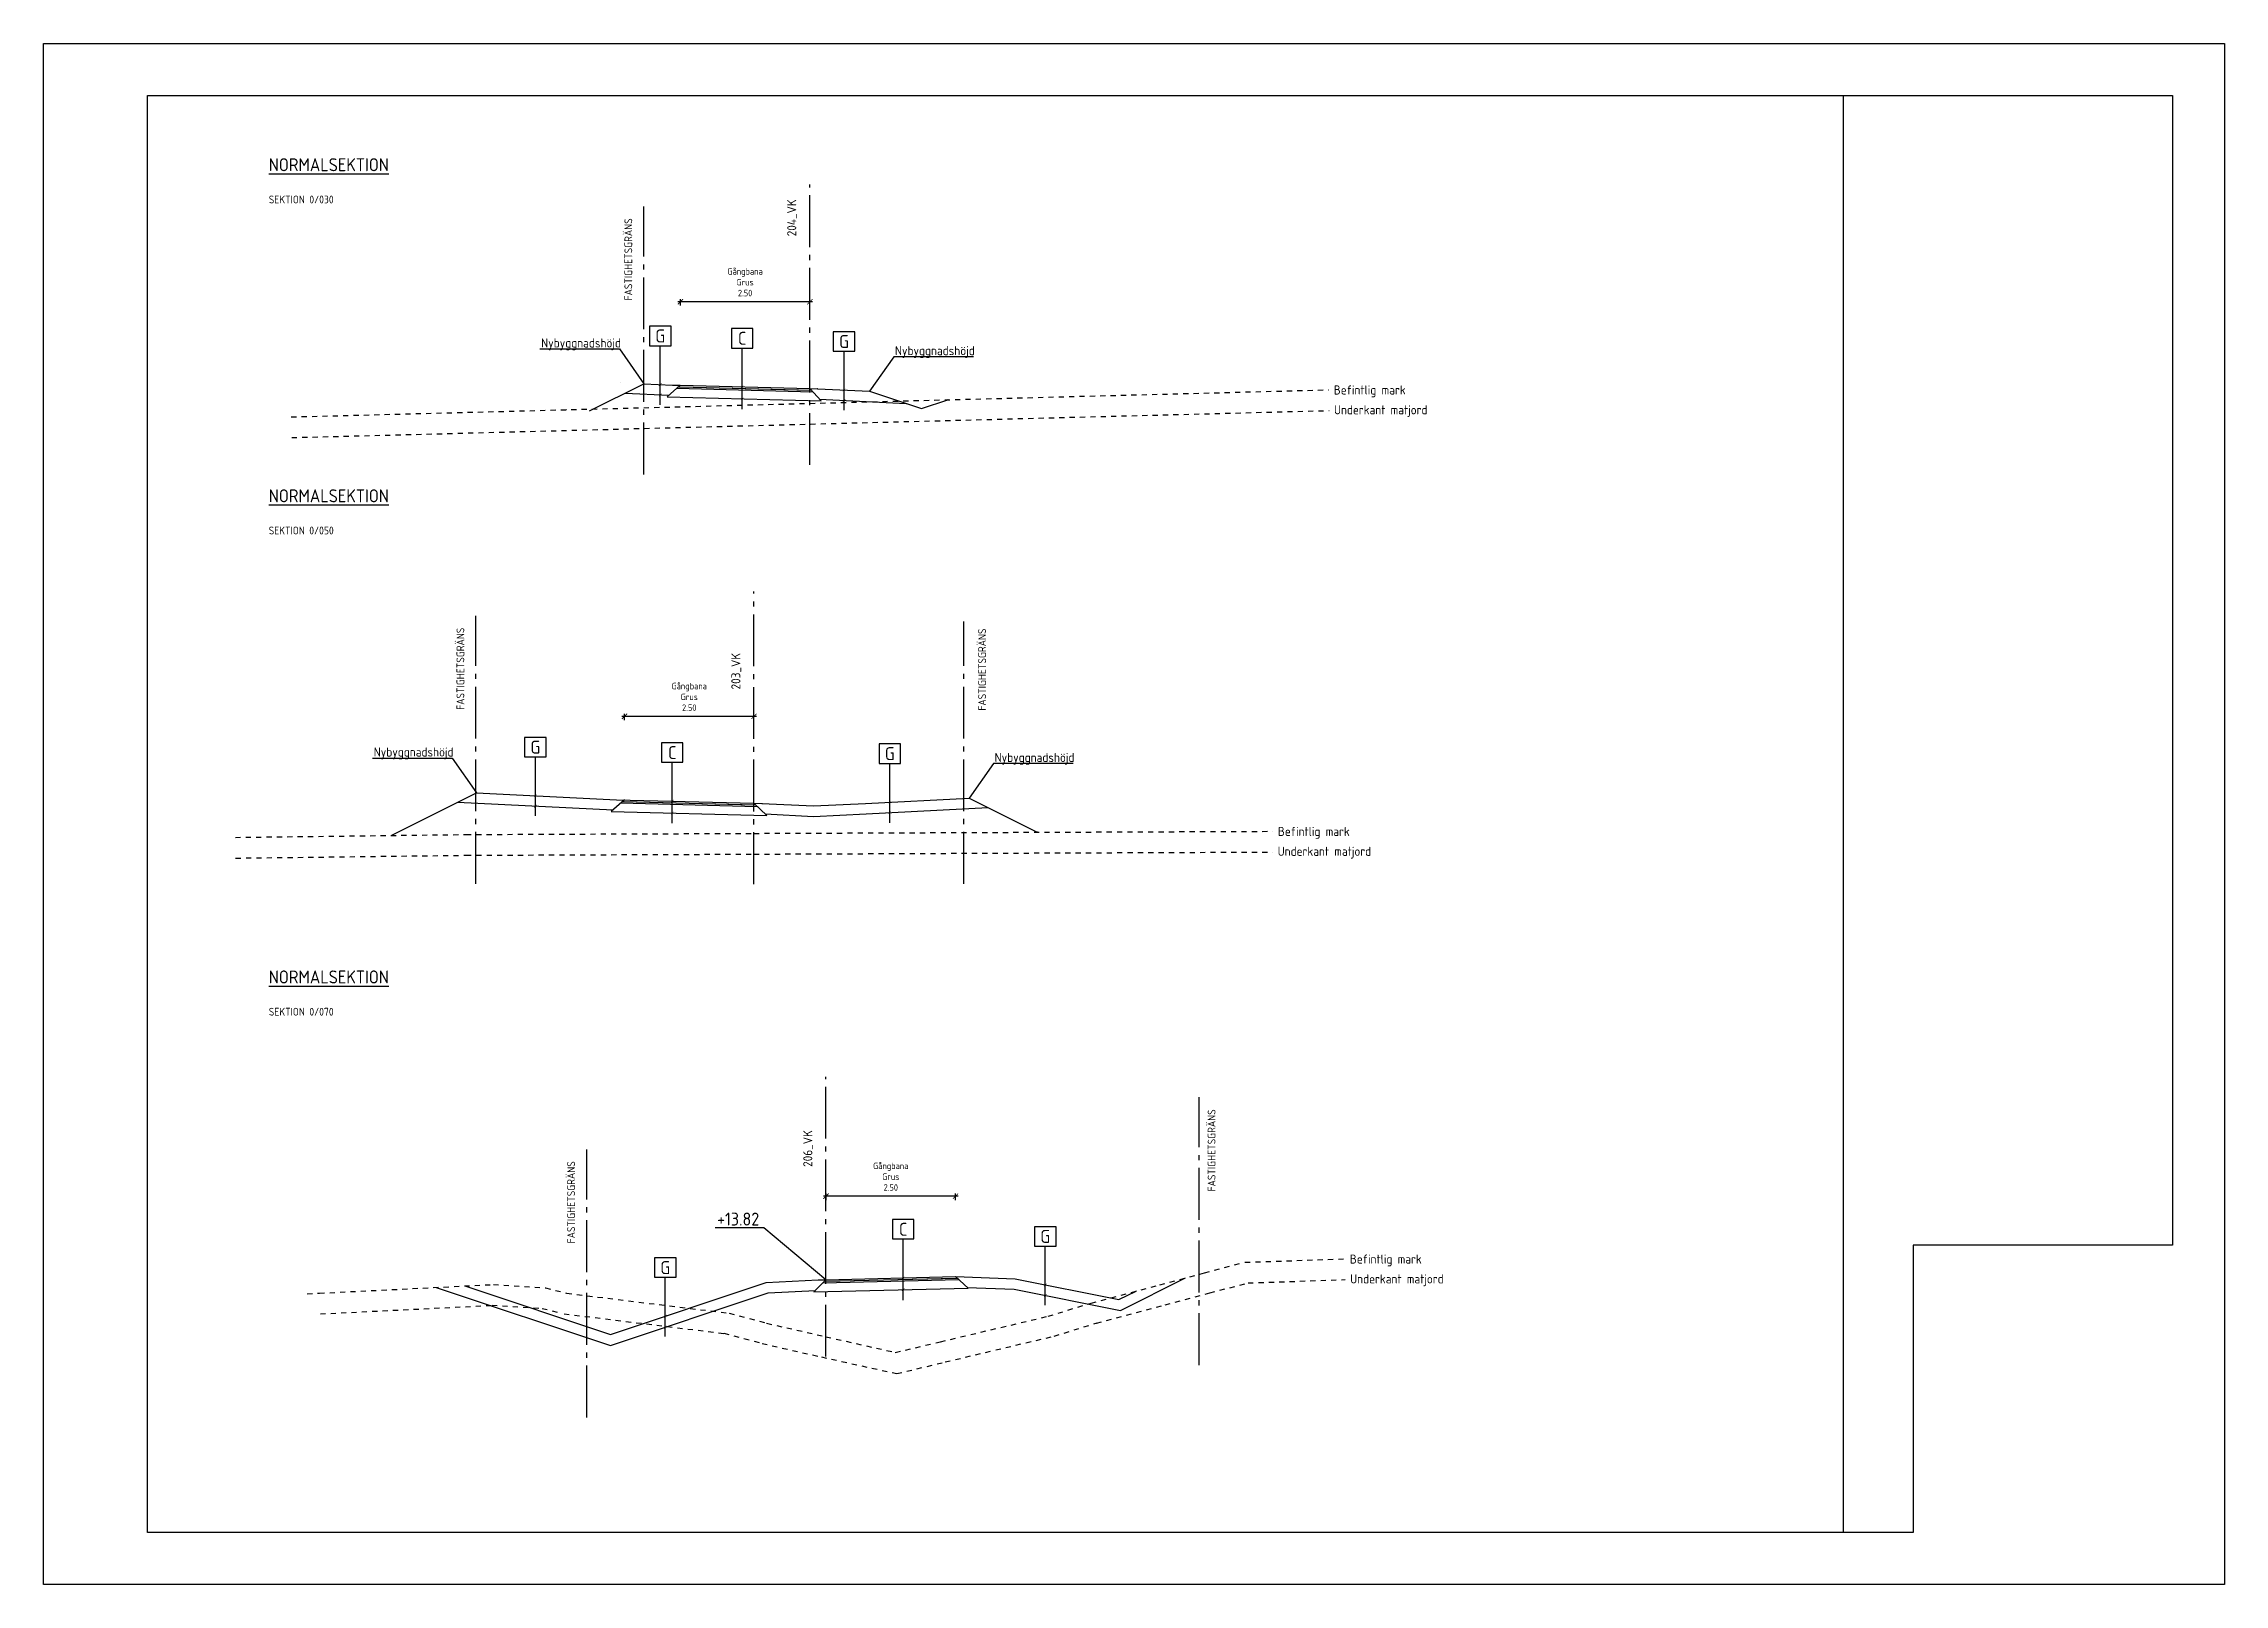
# Model space of a CAD drawing. Header units: metres. Extents: x -15 to 360, y -10 to 97.
# Drawn here: x 318 to 360.05, y 67.3 to 97 of the extents above; entities that cross this region are included whole.
import ezdxf
from ezdxf.enums import TextEntityAlignment as Align

# ---------------------------------------------------------------- set-up
doc = ezdxf.new("R2010")
doc.units = ezdxf.units.M
doc.header["$LTSCALE"] = 0.05
doc.header["$MEASUREMENT"] = 0
doc.linetypes.add('CENTRUMLINJE', pattern=[27, 20, -3, 1, -3])
doc.linetypes.add('DASHED_2', pattern=[3, 2, -1])
doc.layers.get('0').update_dxf_attribs({"linetype": 'CONTINUOUS'})
doc.layers.get('DEFPOINTS').update_dxf_attribs({"color": 5, "linetype": 'CONTINUOUS'})
for name, color, linetype in [('04_mått', 4, 'CONTINUOUS'), ('04_txt', 1, 'CONTINUOUS'), ('04_öb-typ', 1, 'CONTINUOUS'), ('M-37-CL_Txt', 1, 'CONTINUOUS'), ('M-37-Mark', 9, 'DASHED_2'), ('M-37-OB_B1', 4, 'CONTINUOUS'), ('M-37-OB_B2', 4, 'CONTINUOUS'), ('M-37-OB_Bi1', 4, 'CONTINUOUS'), ('M-37-OB_Bi2', 4, 'CONTINUOUS'), ('M-37-Profilhojd', 3, 'CONTINUOUS'), ('M-37-SektNr', 3, 'CONTINUOUS'), ('M-37-Vag-Overyta', 3, 'CONTINUOUS'), ('M-37-Vag-Slitlager', 4, 'CONTINUOUS'), ('M-378B', 7, 'CENTRUMLINJE')]:
    doc.layers.add(name, color=color, linetype=linetype)
doc.layers.add('Non-PlotDot', color=7, linetype='CONTINUOUS', plot=False)
doc.styles.add('ISO', font='iso.shx')
doc.styles.add('P_ISO_25', font='ISO', dxfattribs={"height": 2.5})
doc.styles.add('P_ISO_30', font='ISO', dxfattribs={"height": 3})
doc.dimstyles.new('BH90$0', dxfattribs={"dimscale": 0.05, "dimtxt": 2.5, "dimasz": 2, "dimexe": 1, "dimexo": 5, "dimgap": 2, "dimtad": 1, "dimzin": 0, "dimdsep": 46, "dimtxsty": 'ISO', "dimblk1": 'ARCHTICK', "dimblk2": 'ARCHTICK', "dimsah": 1, "dimcen": 1.5, "dimdle": 1, "dimadec": 0, "dimazin": 0, "dimtfac": 1, "dimtix": 1, "dimtmove": 0, "dimatfit": 3, "dimfxl": 1.5, "dimfxlon": 1, "dimtolj": 1, "dimtzin": 0, "dimarcsym": 0})

msp = doc.modelspace()

# ---------------------------------------------------------------- texts
at = {"layer": '04_txt', "color": 7, "style": 'ISO'}
for p in [(322.345, 94.544), (322.345, 88.162), (322.345, 78.887)]:
    msp.add_text('%%UNORMALSEKTION', height=0.25, dxfattribs=at).set_placement(p)
at = {"layer": '04_txt', "color": 3, "style": 'ISO'}
for p in [(329.352, 92.053), (326.114, 84.162), (336.174, 84.146), (340.599, 74.878), (328.249, 73.877)]:
    msp.add_text('FASTIGHETSGRÄNS', height=0.15, rotation=90, dxfattribs=at).set_placement(p)
at = {"layer": 'M-37-CL_Txt', "style": 'P_ISO_30'}
for s, rotation, p in [('204_VK', 90.0117, (332.428, 93.289)), ('Nybyggnadshöjd', 0.0117, (327.596, 91.233)), ('Nybyggnadshöjd', 0.0117, (334.418, 91.085)), ('Befintlig mark', 0.0117, (342.88, 90.327)), ('Underkant matjord', 0.0117, (342.884, 89.944)), ('203_VK', 90.0117, (331.35, 84.554)), ('Nybyggnadshöjd', 0.0117, (324.368, 83.348)), ('Nybyggnadshöjd', 0.0117, (336.34, 83.243)), ('Befintlig mark', 0.0117, (341.802, 81.817)), ('Underkant matjord', 0.0117, (341.798, 81.434)), ('206_VK', 90.0117, (332.737, 75.351)), ('Befintlig mark', 0.0117, (343.19, 73.574)), ('Underkant matjord', 0.0117, (343.196, 73.191))]:
    msp.add_text(s, height=0.175, rotation=rotation, dxfattribs=at).set_placement(p, align=Align.MIDDLE_LEFT)
at = {"layer": 'M-37-Profilhojd', "style": 'P_ISO_25'}
msp.add_text('+13.82', height=0.25, dxfattribs=at).set_placement((330.989, 74.22))
at = {"layer": 'M-37-SektNr', "style": 'P_ISO_30'}
for s, p in [('SEKTION 0/030', (322.97, 93.924)), ('SEKTION 0/050', (322.97, 87.543)), ('SEKTION 0/070', (322.97, 78.267))]:
    msp.add_text(s, height=0.15, dxfattribs=at).set_placement(p, align=Align.CENTER)

# ---------------------------------------------------------------- blocks, each defined once
blk = doc.blocks.new('_H-NSEK')
at = {"color": 0, "linetype": 'ByBlock'}
blk.add_lwpolyline([(0.207, 0.187), (-0.207, 0.187), (-0.207, -0.187), (0.207, -0.187)], close=True, dxfattribs=at)
at = {"color": 0, "linetype": 'ByBlock', "style": 'ISO'}
blk.add_attdef('N', text='', height=0.25, rotation=180, dxfattribs=at).set_placement((0, 0), align=Align.MIDDLE_CENTER)
blk = doc.blocks.new('_ARCHTICK')
at = {"color": 0, "linetype": 'ByBlock', "const_width": 0.15}
blk.add_lwpolyline([(-0.5, -0.5), (0.5, 0.5)], dxfattribs=at)
blk = doc.blocks.new('*D125')
at = {"layer": '04_mått', "color": 0, "lineweight": -2}
for p, q in [((332.828, 92.028), (330.231, 92.028)), ((330.281, 91.953), (330.281, 92.078)), ((332.778, 91.953), (332.778, 92.078))]:
    blk.add_line(p, q, dxfattribs=at)
at = {"layer": 'DEFPOINTS', "color": 0}
for p in [(330.281, 92.028), (330.281, 90.359), (332.778, 90.355)]:
    blk.add_point(p, dxfattribs=at)
at = {"layer": '04_mått', "color": 0, "lineweight": -2, "xscale": 0.1, "yscale": 0.1, "zscale": 0.1, "rotation": 180}
blk.add_blockref('_ARCHTICK', (330.281, 92.028), dxfattribs=at)
at = {"layer": '04_mått', "color": 0, "lineweight": -2, "xscale": 0.1, "yscale": 0.1, "zscale": 0.1}
blk.add_blockref('_ARCHTICK', (332.778, 92.028), dxfattribs=at)
at = {"layer": '04_mått', "color": 0, "insert": (331.529, 92.404), "char_height": 0.125, "attachment_point": 5, "style": 'ISO'}
blk.add_mtext('\\A1;Gångbana\\PGrus\\P2.50', dxfattribs=at)
blk = doc.blocks.new('*D126')
at = {"layer": '04_mått', "color": 0, "lineweight": -2}
for p, q in [((331.75, 84.036), (329.153, 84.036)), ((329.203, 83.961), (329.203, 84.086)), ((331.7, 83.961), (331.7, 84.086))]:
    blk.add_line(p, q, dxfattribs=at)
at = {"layer": 'DEFPOINTS', "color": 0}
for p in [(329.203, 84.036), (329.203, 82.366), (331.7, 82.362)]:
    blk.add_point(p, dxfattribs=at)
at = {"layer": '04_mått', "color": 0, "lineweight": -2, "xscale": 0.1, "yscale": 0.1, "zscale": 0.1, "rotation": 180}
blk.add_blockref('_ARCHTICK', (329.203, 84.036), dxfattribs=at)
at = {"layer": '04_mått', "color": 0, "lineweight": -2, "xscale": 0.1, "yscale": 0.1, "zscale": 0.1}
blk.add_blockref('_ARCHTICK', (331.7, 84.036), dxfattribs=at)
at = {"layer": '04_mått', "color": 0, "insert": (330.452, 84.411), "char_height": 0.125, "attachment_point": 5, "style": 'ISO'}
blk.add_mtext('\\A1;Gångbana\\PGrus\\P2.50', dxfattribs=at)
blk = doc.blocks.new('*D127')
at = {"layer": '04_mått', "color": 0, "lineweight": -2}
for p, q in [((335.636, 74.786), (333.039, 74.786)), ((333.089, 74.711), (333.089, 74.836)), ((335.586, 74.711), (335.586, 74.836))]:
    blk.add_line(p, q, dxfattribs=at)
at = {"layer": 'DEFPOINTS', "color": 0}
for p in [(333.089, 74.786), (333.089, 73.117), (335.586, 73.113)]:
    blk.add_point(p, dxfattribs=at)
at = {"layer": '04_mått', "color": 0, "lineweight": -2, "xscale": 0.1, "yscale": 0.1, "zscale": 0.1, "rotation": 180}
blk.add_blockref('_ARCHTICK', (333.089, 74.786), dxfattribs=at)
at = {"layer": '04_mått', "color": 0, "lineweight": -2, "xscale": 0.1, "yscale": 0.1, "zscale": 0.1}
blk.add_blockref('_ARCHTICK', (335.586, 74.786), dxfattribs=at)
at = {"layer": '04_mått', "color": 0, "insert": (334.338, 75.162), "char_height": 0.125, "attachment_point": 5, "style": 'ISO'}
blk.add_mtext('\\A1;Gångbana\\PGrus\\P2.50', dxfattribs=at)

# ---------------------------------------------------------------- dimensions: what is measured, and where the dimension line sits
at = {"layer": '04_mått'}
for base, p1, p2, picture, middle in [((330.281, 92.028), (332.778, 90.355), (330.281, 90.359), '*D125', (331.529, 92.404)), ((329.203, 84.036), (331.7, 82.362), (329.203, 82.366), '*D126', (330.452, 84.411)), ((333.089, 74.786), (335.586, 73.113), (333.089, 73.117), '*D127', (334.338, 75.162))]:
    dim = msp.add_linear_dim(base=base, p1=p1, p2=p2, angle=180, text='Gångbana\\PGrus\\P<>', dimstyle='BH90$0', override={"dimtmove": 1}, dxfattribs=at)
    dim.commit()
    dim.dimension.update_dxf_attribs({"geometry": picture, "text_midpoint": middle})

# ---------------------------------------------------------------- linework, layer by layer
at = {"layer": '04_öb-typ'}
for p, q in [((329.893, 90.042), (329.893, 91.181)), ((331.472, 89.96), (331.472, 91.136)), ((333.436, 89.935), (333.436, 91.074)), ((327.484, 82.116), (327.484, 83.255)), ((330.124, 81.974), (330.124, 83.15)), ((334.319, 81.981), (334.319, 83.13)), ((334.577, 72.785), (334.577, 73.961)), ((337.317, 72.685), (337.317, 73.824)), ((329.99, 72.083), (329.99, 73.222))]:
    msp.add_line(p, q, dxfattribs=at)
at = {"layer": 'DEFPOINTS', "flags": 128}
for points in [[(318.003, 67.303), (318.003, 97.003), (360.053, 97.003), (360.053, 67.303)], [(320.003, 68.303), (320.003, 96.003), (359.053, 96.003), (359.053, 73.843), (354.053, 73.843), (354.053, 68.303)]]:
    msp.add_lwpolyline(points, close=True, dxfattribs=at)
msp.add_lwpolyline([(352.709, 68.303), (352.709, 96.003)], dxfattribs=at)
at = {"layer": 'M-37-CL_Txt', "flags": 128}
for points in [[(327.572, 91.117), (329.11, 91.117), (329.578, 90.448)], [(335.935, 90.969), (334.398, 90.969), (333.929, 90.301)], [(324.345, 83.232), (325.882, 83.232), (326.35, 82.563)], [(337.857, 83.127), (336.319, 83.127), (335.85, 82.458)]]:
    msp.add_lwpolyline(points, dxfattribs=at)
at = {"layer": 'M-37-Mark'}
for p, q in [((322.778, 89.808), (332.778, 90.069)), ((332.778, 90.069), (342.778, 90.33)), ((322.788, 89.409), (332.788, 89.67)), ((332.788, 89.67), (342.788, 89.93)), ((321.7, 81.703), (326.145, 81.758)), ((326.145, 81.758), (331.7, 81.78)), ((331.7, 81.78), (341.7, 81.82)), ((321.705, 81.303), (326.15, 81.358)), ((326.147, 81.358), (331.702, 81.38)), ((331.702, 81.38), (341.702, 81.42)), ((339.524, 73.078), (340.388, 73.307)), ((340.388, 73.307), (341.169, 73.513)), ((341.169, 73.513), (343.087, 73.577)), ((341.228, 73.115), (343.101, 73.177)), ((323.087, 72.904), (323.319, 72.916)), ((323.319, 72.916), (326.675, 73.083)), ((326.675, 73.083), (327.678, 73.02)), ((327.678, 73.02), (328.088, 72.916)), ((328.088, 72.916), (331.224, 72.53)), ((338.201, 72.727), (339.524, 73.078)), ((339.627, 72.692), (340.491, 72.921)), ((340.49, 72.921), (341.228, 73.115)), ((323.339, 72.517), (326.695, 72.684)), ((326.65, 72.684), (327.616, 72.624)), ((327.616, 72.624), (327.99, 72.529)), ((328.04, 72.519), (331.176, 72.133)), ((331.224, 72.53), (331.944, 72.337)), ((331.944, 72.337), (333.087, 72.077)), ((335.295, 71.98), (337.371, 72.472)), ((337.371, 72.472), (338.201, 72.727)), ((337.489, 72.09), (338.319, 72.345)), ((338.304, 72.341), (339.627, 72.692)), ((331.121, 72.144), (331.841, 71.951)), ((331.856, 71.947), (332.999, 71.687)), ((333.087, 72.077), (334.425, 71.774)), ((334.425, 71.774), (335.295, 71.98)), ((335.388, 71.591), (337.464, 72.083)), ((332.999, 71.687), (334.453, 71.365)), ((334.453, 71.365), (335.388, 71.591))]:
    msp.add_line(p, q, dxfattribs=at)
at = {"layer": 'M-37-OB_B1'}
for p, q in [((329.128, 90.471), (329.128, 90.471)), ((329.578, 90.448), (330.128, 90.421)), ((326.35, 82.563), (326.35, 82.563)), ((326.35, 82.563), (329.05, 82.428)), ((328.947, 82.201), (331.945, 82.126)), ((329.135, 82.366), (331.764, 82.3)), ((329.168, 82.395), (331.732, 82.331)), ((336.737, 73.192), (338.737, 72.792))]:
    msp.add_line(p, q, dxfattribs=at)
at = {"layer": 'M-37-OB_B2'}
for p, q in [((329.128, 90.471), (329.128, 90.471)), ((329.578, 90.448), (330.128, 90.421)), ((330.278, 90.417), (330.026, 90.193)), ((332.993, 90.119), (332.778, 90.355)), ((326.35, 82.563), (326.35, 82.563)), ((326.35, 82.563), (329.05, 82.428)), ((329.201, 82.424), (328.947, 82.201)), ((335.828, 73.014), (335.587, 73.238)), ((336.737, 73.192), (338.737, 72.792))]:
    msp.add_line(p, q, dxfattribs=at)
at = {"layer": 'M-37-OB_Bi1'}
for p, q in [((329.128, 90.471), (329.128, 90.471)), ((330.245, 90.388), (330.278, 90.387)), ((330.278, 90.387), (332.778, 90.325)), ((326.35, 82.563), (326.35, 82.563)), ((326.35, 82.563), (329.05, 82.428)), ((333.087, 73.145), (335.587, 73.208)), ((336.737, 73.192), (338.737, 72.792))]:
    msp.add_line(p, q, dxfattribs=at)
at = {"layer": 'M-37-OB_Bi2'}
for p, q in [((329.128, 90.471), (329.128, 90.471)), ((330.245, 90.388), (330.278, 90.387)), ((330.278, 90.387), (332.778, 90.325)), ((326.35, 82.563), (326.35, 82.563)), ((326.35, 82.563), (329.05, 82.428)), ((333.087, 73.145), (335.587, 73.208)), ((336.737, 73.192), (338.737, 72.792))]:
    msp.add_line(p, q, dxfattribs=at)
at = {"layer": 'M-37-Profilhojd', "color": 1}
for p, q in [((331.892, 74.175), (330.953, 74.175)), ((333.087, 73.175), (331.892, 74.175))]:
    msp.add_line(p, q, dxfattribs=at)
at = {"layer": 'M-37-Vag-Overyta'}
for p, q in [((328.53, 89.924), (329.578, 90.448)), ((329.578, 90.448), (330.128, 90.421)), ((329.578, 90.448), (330.128, 90.421)), ((330.278, 90.417), (332.778, 90.355)), ((332.778, 90.355), (332.928, 90.351)), ((332.928, 90.351), (333.928, 90.301)), ((333.928, 90.301), (334.928, 89.968)), ((334.928, 89.968), (335.441, 90.139)), ((324.704, 81.74), (326.35, 82.563)), ((326.35, 82.563), (329.05, 82.428)), ((326.35, 82.563), (329.05, 82.428)), ((329.05, 82.428), (331.7, 82.362)), ((333.85, 82.358), (335.85, 82.458)), ((335.85, 82.458), (337.163, 81.802)), ((329.199, 82.394), (331.699, 82.332)), ((331.7, 82.362), (331.85, 82.358)), ((331.85, 82.358), (332.85, 82.308)), ((332.85, 82.308), (333.85, 82.358)), ((331.937, 73.122), (332.937, 73.172)), ((332.937, 73.172), (333.087, 73.175)), ((333.087, 73.175), (335.587, 73.238)), ((335.587, 73.238), (336.737, 73.192)), ((336.737, 73.192), (338.737, 72.792)), ((336.737, 73.192), (338.737, 72.792)), ((326.124, 73.056), (328.932, 72.121)), ((328.932, 72.121), (331.937, 73.122)), ((338.737, 72.792), (339.07, 72.958))]:
    msp.add_line(p, q, dxfattribs=at)
at = {"layer": 'M-37-Vag-Overyta', "flags": 128}
msp.add_lwpolyline([(330.128, 90.421), (330.278, 90.417)], dxfattribs=at)
at = {"layer": 'M-37-Vag-Slitlager'}
for p, q in [((329.128, 90.471), (329.128, 90.471)), ((329.214, 90.266), (330.061, 90.224)), ((330.026, 90.193), (332.993, 90.119)), ((330.212, 90.359), (332.834, 90.293)), ((330.245, 90.388), (330.278, 90.387)), ((330.278, 90.387), (332.806, 90.324)), ((332.966, 90.149), (334.636, 90.065)), ((326.35, 82.563), (326.35, 82.563)), ((325.986, 82.381), (328.982, 82.231)), ((331.945, 82.126), (331.7, 82.362)), ((331.915, 82.155), (332.85, 82.108)), ((332.85, 82.108), (333.86, 82.158)), ((333.86, 82.158), (336.214, 82.276)), ((333.087, 73.175), (332.856, 72.94)), ((333.027, 73.114), (335.65, 73.179)), ((333.057, 73.145), (335.619, 73.209)), ((338.765, 72.582), (340.022, 73.21)), ((325.573, 73.029), (328.932, 71.91)), ((328.932, 71.91), (331.975, 72.923)), ((331.975, 72.923), (332.885, 72.969)), ((332.856, 72.94), (335.828, 73.014)), ((335.812, 73.029), (336.714, 72.992)), ((336.714, 72.992), (338.765, 72.582))]:
    msp.add_line(p, q, dxfattribs=at)
at = {"layer": 'M-378B', "linetype": 'CENTRUMLINJE'}
for p, q in [((332.778, 88.881), (332.778, 94.289)), ((329.578, 88.698), (329.578, 93.862)), ((331.7, 80.801), (331.7, 86.444)), ((326.339, 80.807), (326.339, 85.971)), ((335.749, 80.807), (335.749, 85.866)), ((333.087, 71.695), (333.087, 77.087)), ((340.287, 71.53), (340.287, 76.694)), ((328.475, 70.523), (328.475, 75.686))]:
    msp.add_line(p, q, dxfattribs=at)
at = {"layer": 'Non-PlotDot'}
for centre in [(330.128, 90.421), (330.278, 90.417), (332.928, 90.351), (333.928, 90.301), (335.441, 90.139), (328.08, 89.947), (334.928, 89.968), (331.85, 82.358), (324.704, 81.74), (337.163, 81.802), (332.937, 73.172), (326.124, 73.056), (339.07, 72.958)]:
    msp.add_circle(centre, 0.001, dxfattribs=at)

# ---------------------------------------------------------------- block references
at = {"layer": '04_öb-typ'}
ref = msp.add_blockref('_H-NSEK', (329.893, 91.368), dxfattribs=at)
ref.add_attrib('N', 'G', dxfattribs={"layer": '0', "height": 0.25, "style": 'ISO'}).set_placement((329.893, 91.368), align=Align.MIDDLE_CENTER)
ref = msp.add_blockref('_H-NSEK', (331.472, 91.323), dxfattribs=at)
ref.add_attrib('N', 'C', dxfattribs={"layer": '0', "height": 0.25, "style": 'ISO'}).set_placement((331.472, 91.323), align=Align.MIDDLE_CENTER)
ref = msp.add_blockref('_H-NSEK', (333.436, 91.261), dxfattribs=at)
ref.add_attrib('N', 'G', dxfattribs={"layer": '0', "height": 0.25, "style": 'ISO'}).set_placement((333.436, 91.261), align=Align.MIDDLE_CENTER)
at = {"layer": '04_öb-typ', "zscale": 0.05}
for p, xscale, yscale in [((329.893, 90.433), 0.05000000000001137, 0.05000000000000071), ((331.472, 90.387), 0.04999999999998295, 0.05000000000000071), ((329.893, 90.232), 0.05000000000001137, 0.05000000000000071), ((331.472, 90.157), 0.04999999999998295, 0.05000000000000071), ((333.436, 90.326), 0.05000000000001137, 0.05000000000000071), ((333.436, 90.125), 0.05000000000001137, 0.05000000000000071), ((327.484, 82.507), 0.05000000000001137, 0.05000000000000426), ((330.124, 82.401), 0.04999999999998295, 0.05000000000000426), ((327.484, 82.306), 0.05000000000001137, 0.05000000000000426), ((330.124, 82.171), 0.04999999999998295, 0.05000000000000426), ((334.319, 82.382), 0.05000000000001137, 0.05000000000000426), ((334.319, 82.181), 0.05000000000001137, 0.05000000000000426), ((334.577, 73.213), 0.04999999999998295, 0.05000000000000071), ((334.577, 72.983), 0.04999999999998295, 0.05000000000000071), ((337.317, 73.076), 0.05000000000001137, 0.05000000000000071), ((337.317, 72.872), 0.05000000000001137, 0.05000000000000071), ((329.99, 72.473), 0.05000000000001137, 0.05000000000000071), ((329.99, 72.262), 0.05000000000001137, 0.05000000000000071)]:
    msp.add_blockref('_ARCHTICK', p, dxfattribs=dict(at, xscale=xscale, yscale=yscale))
at = {"layer": '04_öb-typ'}
ref = msp.add_blockref('_H-NSEK', (327.484, 83.442), dxfattribs=at)
ref.add_attrib('N', 'G', dxfattribs={"layer": '0', "height": 0.25, "style": 'ISO'}).set_placement((327.484, 83.442), align=Align.MIDDLE_CENTER)
ref = msp.add_blockref('_H-NSEK', (330.124, 83.337), dxfattribs=at)
ref.add_attrib('N', 'C', dxfattribs={"layer": '0', "height": 0.25, "style": 'ISO'}).set_placement((330.124, 83.337), align=Align.MIDDLE_CENTER)
ref = msp.add_blockref('_H-NSEK', (334.319, 83.317), dxfattribs=at)
ref.add_attrib('N', 'G', dxfattribs={"layer": '0', "height": 0.25, "style": 'ISO'}).set_placement((334.319, 83.317), align=Align.MIDDLE_CENTER)
ref = msp.add_blockref('_H-NSEK', (334.577, 74.148), dxfattribs=at)
ref.add_attrib('N', 'C', dxfattribs={"layer": '0', "height": 0.25, "style": 'ISO'}).set_placement((334.577, 74.148), align=Align.MIDDLE_CENTER)
ref = msp.add_blockref('_H-NSEK', (337.317, 74.011), dxfattribs=at)
ref.add_attrib('N', 'G', dxfattribs={"layer": '0', "height": 0.25, "style": 'ISO'}).set_placement((337.317, 74.011), align=Align.MIDDLE_CENTER)
ref = msp.add_blockref('_H-NSEK', (329.99, 73.409), dxfattribs=at)
ref.add_attrib('N', 'G', dxfattribs={"layer": '0', "height": 0.25, "style": 'ISO'}).set_placement((329.99, 73.409), align=Align.MIDDLE_CENTER)

msp.set_redraw_order([(e.dxf.handle, doc.entitydb.next_handle()) for e in msp.query("TEXT MTEXT ATTDEF DIMENSION ARC_DIMENSION")])  # texts and dimensions are drawn at this point

doc.saveas('drawing.dxf')
